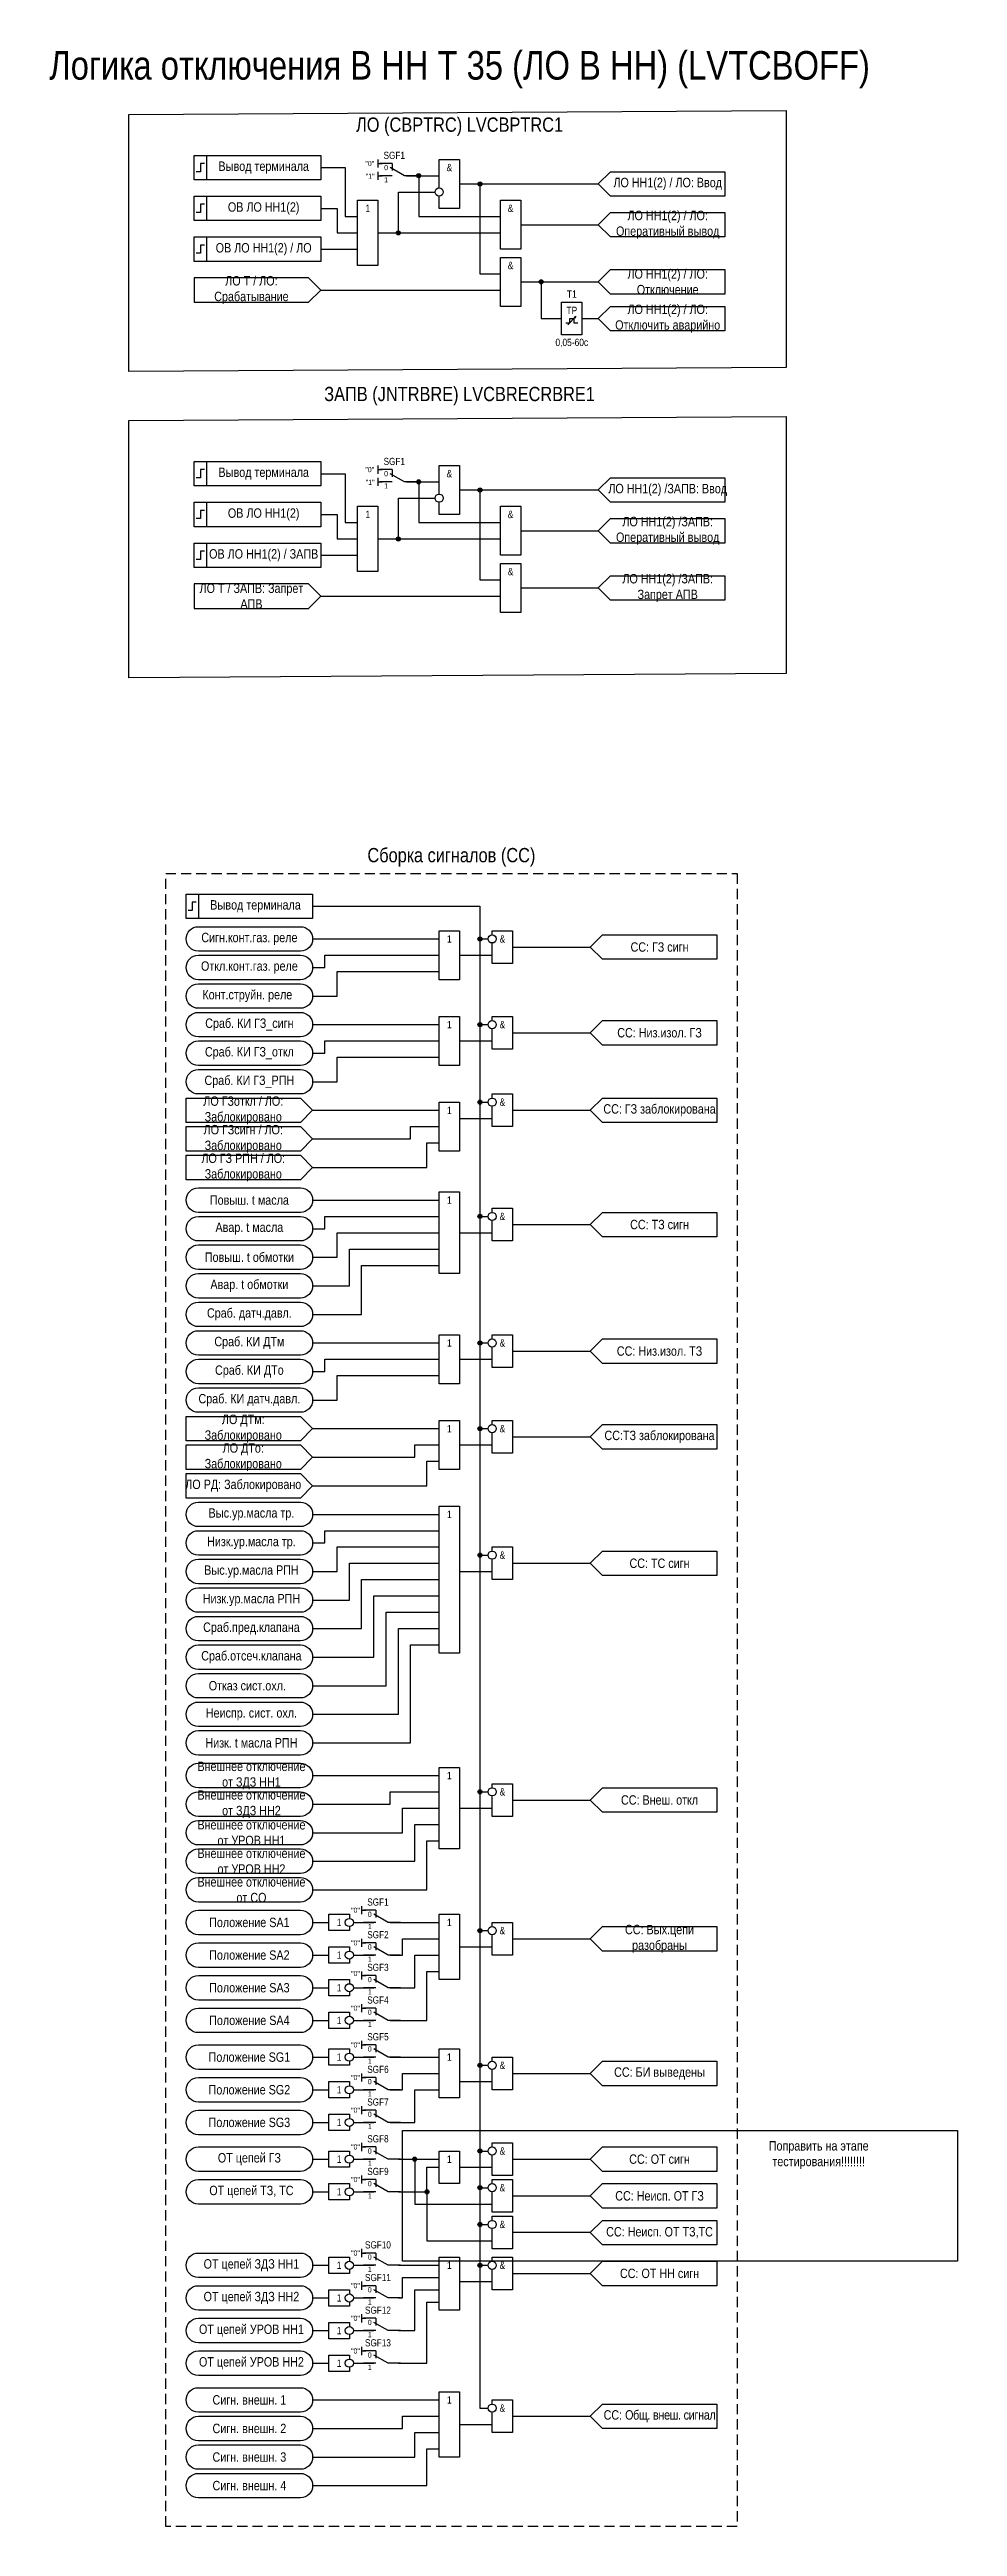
# Model space of a CAD drawing. Header units: millimetres. Extents: x -1143 to 1170, y -154 to 695.
# Drawn here: x 435 to 657, y -154 to 453 of the extents above; entities that cross this region are included whole.
import ezdxf
from ezdxf.enums import TextEntityAlignment as Align

# ---------------------------------------------------------------- set-up
doc = ezdxf.new("R2010")
doc.units = ezdxf.units.MM
doc.linetypes.add('штриховая2', pattern=[0.375, 0.25, -0.125])
doc.layers.add('TEXT', color=7, linetype='Continuous', lineweight=25)
doc.layers.add('Основная', color=7, linetype='Continuous')
doc.styles.add('2.5_Gost_RD', font='ARIALN.TTF', dxfattribs={"height": 2.5})
doc.styles.add('3.5_Gost_RD', font='ARIALN.TTF', dxfattribs={"height": 3.5})
doc.styles.add('Вывод', font='ARIALN.TTF', dxfattribs={"height": 2.5})
doc.styles.add('Компонент', font='ARIALN.TTF', dxfattribs={"height": 3.5})

msp = doc.modelspace()

# ---------------------------------------------------------------- texts
at = {"color": 3, "ltscale": 100, "insert": (535, 448), "char_height": 7, "width": 218.5721, "attachment_point": 5, "style": '3.5_Gost_RD'}
msp.add_mtext('Логика отключения В НН Т 35 (ЛО В НН) (LVTCBOFF)', dxfattribs=at)
at = {"ltscale": 100, "attachment_point": 5}
for s, insert, char_height, width, style in [('ЛО (CBPTRC) {\\C6;LVCBPTRC1}', (535, 434), 3.5, 140, '3.5_Gost_RD'), ('Вывод терминала', (487, 424), 2.3, 28, '2.5_Gost_RD'), ('&', (532.5, 424), 1.8, 5, '2.5_Gost_RD'), ('1', (512.5, 414), 1.8, 5, '2.5_Gost_RD'), ('&', (547.5, 414), 1.8, 5, '2.5_Gost_RD'), ('&', (547.5, 400), 1.8, 5, '2.5_Gost_RD'), ('TP', (562.5, 389), 1.8, 5, '2.5_Gost_RD'), ('T1', (562.5, 393), 1.8, 5, '2.5_Gost_RD'), ('0,05-60с', (562.5, 381), 1.8, 5, '2.5_Gost_RD'), ('ЗАПВ (JNTRBRE) {\\C6;LVCBRECRBRE1}', (535, 368), 3.5, 140, '3.5_Gost_RD'), ('Вывод терминала', (487, 349), 2.3, 28, '2.5_Gost_RD'), ('&', (532.5, 349), 1.8, 5, '2.5_Gost_RD'), ('1', (512.5, 339), 1.8, 5, '2.5_Gost_RD'), ('&', (547.5, 339), 1.8, 5, '2.5_Gost_RD'), ('&', (547.5, 325), 1.8, 5, '2.5_Gost_RD'), ('\\A1;Сигн.конт.газ. реле', (483.5, 235), 2.3, 31, '2.5_Gost_RD'), ('1', (532.5, 235), 1.8, 5, '2.5_Gost_RD'), ('&', (545.5, 235), 1.8, 5, '2.5_Gost_RD'), ('СС: ГЗ сигн', (584, 233), 2.3, 28, '2.5_Gost_RD'), ('\\A1;Откл.конт.газ. реле', (483.5, 228), 2.3, 31, '2.5_Gost_RD'), ('\\A1;Конт.струйн. реле', (483, 221), 2.3, 31, '2.5_Gost_RD'), ('\\A1;Сраб. КИ ГЗ_сигн', (483.5, 214), 2.3, 31, '2.5_Gost_RD'), ('1', (532.5, 214), 1.8, 5, '2.5_Gost_RD'), ('&', (545.5, 214), 1.8, 5, '2.5_Gost_RD'), ('СС: Низ.изол. ГЗ', (584, 212), 2.3, 28, '2.5_Gost_RD'), ('\\A1;Сраб. КИ ГЗ_откл', (483.5, 207), 2.3, 31, '2.5_Gost_RD'), ('\\A1;Сраб. КИ ГЗ_РПН', (483.5, 200), 2.3, 31, '2.5_Gost_RD'), ('&', (545.5, 195), 1.8, 5, '2.5_Gost_RD'), ('СС: ГЗ заблокирована', (584, 193), 2.3, 28, '2.5_Gost_RD'), ('1', (532.5, 193), 1.8, 5, '2.5_Gost_RD'), ('\\A1;Повыш. t масла ', (483.5, 171), 2.3, 31, '2.5_Gost_RD'), ('1', (532.5, 171), 1.8, 5, '2.5_Gost_RD'), ('\\A1;Авар. t масла ', (483.5, 164), 2.3, 31, '2.5_Gost_RD'), ('&', (545.5, 167), 1.8, 5, '2.5_Gost_RD'), ('СС: ТЗ сигн', (584, 165), 2.3, 28, '2.5_Gost_RD'), ('\\A1;Повыш. t обмотки', (483.5, 157), 2.3, 31, '2.5_Gost_RD'), ('\\A1;Авар. t обмотки', (483.5, 150), 2.3, 31, '2.5_Gost_RD'), ('\\A1;Сраб. датч.давл.', (483.5, 143), 2.3, 31, '2.5_Gost_RD'), ('\\A1;Сраб. КИ ДТм', (483.5, 136), 2.3, 31, '2.5_Gost_RD'), ('1', (532.5, 136), 1.8, 5, '2.5_Gost_RD'), ('&', (545.5, 136), 1.8, 5, '2.5_Gost_RD'), ('СС: Низ.изол. ТЗ', (584, 134), 2.3, 28, '2.5_Gost_RD'), ('\\A1;Сраб. КИ ДТо', (483.5, 129), 2.3, 31, '2.5_Gost_RD'), ('\\A1;Сраб. КИ датч.давл.', (483.5, 122), 2.3, 31, '2.5_Gost_RD'), ('1', (532.5, 115), 1.8, 5, '2.5_Gost_RD'), ('&', (545.5, 115), 1.8, 5, '2.5_Gost_RD'), ('СС:ТЗ заблокирована', (584, 113), 2.3, 28, '2.5_Gost_RD'), ('\\A1;Выс.ур.масла тр.', (484, 94), 2.3, 31, '2.5_Gost_RD'), ('1', (532.5, 94), 1.8, 5, '2.5_Gost_RD'), ('\\A1;Низк.ур.масла тр.', (484, 87), 2.3, 29.7748, '2.5_Gost_RD'), ('\\A1;Выс.ур.масла РПН', (484, 80), 2.3, 31, '2.5_Gost_RD'), ('&', (545.5, 84), 1.8, 5, '2.5_Gost_RD'), ('СС: ТС сигн', (584, 82), 2.3, 28, '2.5_Gost_RD'), ('\\A1;Низк.ур.масла РПН', (484, 73), 2.3, 29.7748, '2.5_Gost_RD'), ('\\A1;Сраб.пред.клапана', (484, 66), 2.3, 31, '2.5_Gost_RD'), ('\\A1;Сраб.отсеч.клапана', (484, 59), 2.3, 31, '2.5_Gost_RD'), ('\\A1;Отказ сист.охл.', (483, 52), 2.3, 31, '2.5_Gost_RD'), ('\\A1;Неиспр. сист. охл.', (484, 45), 2.3, 29.7748, '2.5_Gost_RD'), ('\\A1;Низк. t масла РПН', (484, 38), 2.3, 29.7748, '2.5_Gost_RD'), ('Внешнее отключение от ЗДЗ НН1', (484, 30), 2.3, 28.9359, '2.5_Gost_RD'), ('1', (532.5, 30), 1.8, 5, '2.5_Gost_RD'), ('Внешнее отключение от ЗДЗ НН2', (484, 23), 2.3, 28.8211, '2.5_Gost_RD'), ('&', (545.5, 26), 1.8, 5, '2.5_Gost_RD'), ('СС: Внеш. откл', (584, 24), 2.3, 28, '2.5_Gost_RD'), ('Внешнее отключение от УРОВ НН1', (484, 16), 2.3, 28.6355, '2.5_Gost_RD'), ('Внешнее отключение от УРОВ НН2', (484, 9), 2.3, 27.8474, '2.5_Gost_RD'), ('Внешнее отключение от СО', (484, 2), 2.3, 28.3203, '2.5_Gost_RD'), ('Положение SA1', (483.5, -6), 2.3, 31, '2.5_Gost_RD'), ('1', (505.5, -6), 1.8, 5, '2.5_Gost_RD'), ('1', (532.5, -6), 1.8, 5, '2.5_Gost_RD'), ('&', (545.5, -8), 1.8, 5, '2.5_Gost_RD'), ('СС: Вых.цепи разобраны', (584, -10), 2.3, 28, '2.5_Gost_RD'), ('Положение SA2', (483.5, -14), 2.3, 31, '2.5_Gost_RD'), ('1', (505.5, -14), 1.8, 5, '2.5_Gost_RD'), ('Положение SA3', (483.5, -22), 2.3, 31, '2.5_Gost_RD'), ('1', (505.5, -22), 1.8, 5, '2.5_Gost_RD'), ('Положение SA4', (483.5, -30), 2.3, 31, '2.5_Gost_RD'), ('1', (505.5, -30), 1.8, 5, '2.5_Gost_RD'), ('Положение SG1', (483.5, -39), 2.3, 31, '2.5_Gost_RD'), ('1', (505.5, -39), 1.8, 5, '2.5_Gost_RD'), ('1', (532.5, -39), 1.8, 5, '2.5_Gost_RD'), ('&', (545.5, -41), 1.8, 5, '2.5_Gost_RD'), ('СС: БИ выведены', (584, -43), 2.3, 28, '2.5_Gost_RD'), ('\\pt23;Положение SG2', (483.5, -47), 2.3, 31, '2.5_Gost_RD'), ('1', (505.5, -47), 1.8, 5, '2.5_Gost_RD'), ('Положение SG3', (483.5, -55), 2.3, 31, '2.5_Gost_RD'), ('1', (505.5, -55), 1.8, 5, '2.5_Gost_RD'), ('ОТ цепей ГЗ', (483.5, -64), 2.3, 31, '2.5_Gost_RD'), ('1', (505.5, -64), 1.8, 5, '2.5_Gost_RD'), ('1', (532.5, -64), 1.8, 5, '2.5_Gost_RD'), ('&', (545.5, -62), 1.8, 5, '2.5_Gost_RD'), ('СС: ОТ сигн', (584, -64), 2.3, 28, '2.5_Gost_RD'), ('1', (505.5, -72), 1.8, 5, '2.5_Gost_RD'), ('ОТ цепей ЗДЗ НН1', (484, -90), 2.3, 31, '2.5_Gost_RD'), ('1', (505.5, -90), 1.8, 5, '2.5_Gost_RD'), ('1', (532.5, -90), 1.8, 5, '2.5_Gost_RD'), ('&', (545.5, -90), 1.8, 5, '2.5_Gost_RD'), ('СС: ОТ НН сигн', (584, -92), 2.3, 28, '2.5_Gost_RD'), ('ОТ цепей ЗДЗ НН2', (484, -98), 2.3, 31, '2.5_Gost_RD'), ('1', (505.5, -98), 1.8, 5, '2.5_Gost_RD'), ('ОТ цепей УРОВ НН1', (484, -106), 2.3, 31, '2.5_Gost_RD'), ('1', (505.5, -106), 1.8, 5, '2.5_Gost_RD'), ('ОТ цепей УРОВ НН2', (484, -114), 2.3, 31, '2.5_Gost_RD'), ('1', (505.5, -114), 1.8, 5, '2.5_Gost_RD'), ('Сигн. внешн. 1', (483.5, -123), 2.3, 31, '2.5_Gost_RD'), ('1', (532.5, -123), 1.8, 5, '2.5_Gost_RD'), ('&', (545.5, -125), 1.8, 5, '2.5_Gost_RD'), ('СС: {\\T0.95;Общ. внеш. сигнал}', (584, -127), 2.3, 28, '2.5_Gost_RD'), ('Сигн. внешн. 2', (483.5, -130), 2.3, 31, '2.5_Gost_RD'), ('Сигн. внешн. 3', (483.5, -137), 2.3, 31, '2.5_Gost_RD'), ('Сигн. внешн. 4', (483.5, -144), 2.3, 31, '2.5_Gost_RD')]:
    msp.add_mtext(s, dxfattribs=dict(at, insert=insert, char_height=char_height, width=width, style=style))
at = {"ltscale": 100, "char_height": 1.25, "attachment_point": 1, "style": '3.5_Gost_RD'}
for insert in [(512, 422.5), (512, 347.5)]:
    msp.add_mtext_dynamic_manual_height_columns('"1"', width=2, gutter_width=17.5, heights=[0], dxfattribs=dict(at, insert=insert))
at = {"color": 30, "ltscale": 100, "insert": (533, 255), "char_height": 3.5, "width": 140, "attachment_point": 5, "style": '3.5_Gost_RD'}
msp.add_mtext('Сборка сигналов (СС)', dxfattribs=at)
at = {"color": 2, "ltscale": 100, "insert": (623, -63), "char_height": 2.3, "width": 28, "attachment_point": 5, "style": '2.5_Gost_RD'}
msp.add_mtext('Поправить на этапе тестирования!!!!!!!!', dxfattribs=at)
at = {"color": 6, "ltscale": 100, "attachment_point": 5, "style": '2.5_Gost_RD'}
for s, insert, char_height, width in [('&', (545.5, -71), 1.8, 5), ('СС: Неисп. ОТ ГЗ', (584, -73), 2.3, 28), ('&', (545.5, -80), 1.8, 5), ('СС: Неисп. ОТ ТЗ,ТС', (584, -82), 2.3, 28)]:
    msp.add_mtext(s, dxfattribs=dict(at, insert=insert, char_height=char_height, width=width))
at = {"layer": 'TEXT', "ltscale": 100, "char_height": 2.3, "attachment_point": 5, "style": '2.5_Gost_RD'}
for s, insert, width in [('ЛО НН1(2) / ЛО: Ввод', (586, 420), 28), ('ЛО НН1(2) / ЛО: Оперативный вывод', (586, 410), 28), ('ЛО НН1(2) / ЛО: Отключение', (586, 396), 28), ('ЛО НН1(2) / ЛО: Отключить аварийно', (586, 387), 29.7284), ('ЛО НН1(2) /ЗАПВ: Ввод', (586, 345), 28), ('ЛО НН1(2) /ЗАПВ: Оперативный вывод', (586, 335), 28), ('ЛО Т / ЗАПВ: Запрет АПВ', (484, 319), 28), ('ЛО НН1(2) /ЗАПВ: Запрет АПВ', (586, 321), 28), ('Вывод терминала', (485, 243), 28), ('ЛО ГЗоткл / ЛО:\\PЗаблокировано', (482, 193), 28), ('ЛО ГЗсигн / ЛО:\\PЗаблокировано', (482, 186), 28), ('ЛО ГЗ РПН / ЛО: Заблокировано', (482, 179), 28), ('ОТ цепей ТЗ, ТС', (484, -72), 31)]:
    msp.add_mtext(s, dxfattribs=dict(at, insert=insert, width=width))
at = {"layer": 'TEXT', "color": 0, "ltscale": 100, "char_height": 2.3, "width": 28, "attachment_point": 5, "style": '2.5_Gost_RD'}
for s, insert in [('{\\C256;ОВ ЛО НН1(2)}', (487, 414)), ('{\\C256;ОВ ЛО НН1(2)}', (487, 339)), ('{\\C256;ЛО ДТм: Заблокировано}', (482, 115)), ('{\\C256;ЛО ДТо: Заблокировано}', (482, 108)), ('{\\C256;ЛО РД: Заблокировано}', (482, 101))]:
    msp.add_mtext(s, dxfattribs=dict(at, insert=insert))
at = {"layer": 'Основная', "color": 0, "ltscale": 100, "char_height": 2.3, "width": 28, "attachment_point": 5, "style": '2.5_Gost_RD'}
for s, insert in [('{\\C256;ОВ ЛО НН1(2) / ЛО}', (487, 404)), ('{\\C256;ЛО Т / ЛО: Срабатывание}', (484, 394)), ('{\\C256;ОВ ЛО НН1(2) / ЗАПВ}', (487, 329))]:
    msp.add_mtext(s, dxfattribs=dict(at, insert=insert))

# ---------------------------------------------------------------- blocks, each defined once
blk = doc.blocks.new('*U958')
at = {"layer": 'Основная', "color": 0}
blk.add_line((0, 0), (7, 4), dxfattribs=at)
at = {"layer": 'Основная', "ltscale": 0.35}
blk.add_line((6, 6), (6, 2.5), dxfattribs=at)
blk = doc.blocks.new('*U1019')
at = {"layer": 'Основная', "color": 0}
for p, q in [((-3, 6), (-9, 6)), ((-3, 0), (-9, 0)), ((9, 0), (3, 0))]:
    blk.add_line(p, q, dxfattribs=at)
at = {"layer": 'Основная', "ltscale": 0.25, "xscale": -1}
blk.add_blockref('*U958', (3, 0), dxfattribs=at)
at = {"layer": 'Основная'}
for tag, height, style, p in [('В1', 2.5, 'Вывод', (-13, 6)), ('В2', 2.5, 'Вывод', (-6, 4)), ('ОУ', 3.5, 'Компонент', (-2, 10)), ('В3', 2.5, 'Вывод', (-6, -2))]:
    blk.add_attdef(tag, text='', height=height, dxfattribs=dict(at, style=style)).set_placement(p, align=Align.MIDDLE_CENTER)
blk = doc.blocks.new('*U1036')
at = {"layer": 'Основная', "color": 0}
for p, q in [((-3, 6), (-9, 6)), ((-3, 0), (-9, 0)), ((9, 0), (3, 0))]:
    blk.add_line(p, q, dxfattribs=at)
at = {"layer": 'Основная', "ltscale": 0.25, "xscale": -1}
blk.add_blockref('*U958', (3, 0), dxfattribs=at)
at = {"layer": 'Основная'}
for tag, height, style, p in [('В1', 2.5, 'Вывод', (-13, 7)), ('В2', 2.5, 'Вывод', (-6, 4)), ('ОУ', 3.5, 'Компонент', (-2, 10)), ('В3', 2.5, 'Вывод', (-6, -2))]:
    blk.add_attdef(tag, text='', height=height, dxfattribs=dict(at, style=style)).set_placement(p, align=Align.MIDDLE_CENTER)
blk = doc.blocks.new('Точка')
at = {"ltscale": 100}
h = blk.add_hatch(color=256, dxfattribs=at)
h.dxf.hatch_style = 1
edge = h.paths.add_edge_path()
edge.add_arc((0, 0), 0.5, 0, 360)
blk.add_circle((0, 0), 0.5, dxfattribs=at)
blk = doc.blocks.new('*U985')
at = {"layer": 'Основная', "color": 0}
for p, q in [((-3, 6), (-9, 6)), ((-3, 0), (-9, 0)), ((9, 0), (3, 0))]:
    blk.add_line(p, q, dxfattribs=at)
at = {"layer": 'Основная', "ltscale": 0.25, "xscale": -1}
blk.add_blockref('*U958', (3, 0), dxfattribs=at)
at = {"layer": 'Основная'}
for tag, height, style, p in [('В1', 2.5, 'Вывод', (-14, 6)), ('В2', 2.5, 'Вывод', (-6, 4)), ('ОУ', 3.5, 'Компонент', (-2, 10)), ('В3', 2.5, 'Вывод', (-6, -2))]:
    blk.add_attdef(tag, text='', height=height, dxfattribs=dict(at, style=style)).set_placement(p, align=Align.MIDDLE_CENTER)

# ---------------------------------------------------------------- linework, layer by layer
at = {"ltscale": 100}
for p, q in [((515, 426), (515, 424)), ((515, 425), (516, 425)), ((515, 423), (515, 421)), ((515, 422), (516, 422)), ((572, 399), (569, 396)), ((569, 396), (572, 393)), ((561.5, 385.5), (563.5, 387.5)), ((563.5, 387.5), (562.99, 387.25)), ((563.5, 387.5), (563.26, 387.02)), ((515, 351), (515, 349)), ((515, 350), (516, 350)), ((515, 348), (515, 346)), ((515, 347), (516, 347)), ((572, 324), (569, 321)), ((569, 321), (572, 318)), ((540, 241), (540, -41)), ((540, 235), (542, 235)), ((540, 214), (542, 214)), ((540, 195), (542, 195)), ((540, 167), (542, 167)), ((540, 136), (542, 136)), ((540, 115), (542, 115)), ((540, 84), (542, 84)), ((540, 26), (542, 26)), ((511, -2), (511, -4)), ((511, -3), (512, -3)), ((511, -10), (511, -12)), ((511, -11), (512, -11)), ((540, -8), (542, -8)), ((511, -18), (511, -20)), ((511, -19), (512, -19)), ((511, -26), (511, -28)), ((511, -27), (512, -27)), ((511, -35), (511, -37)), ((511, -36), (512, -36)), ((540, -41), (542, -41)), ((511, -43), (511, -45)), ((511, -44), (512, -44)), ((511, -51), (511, -53)), ((511, -52), (512, -52)), ((511, -60), (511, -62)), ((511, -61), (512, -61)), ((540, -62), (542, -62)), ((499, -72), (503, -72)), ((511, -68), (511, -70)), ((511, -69), (512, -69)), ((540, -71), (542, -71)), ((540, -80), (542, -80)), ((499, -90), (503, -90)), ((511, -86), (511, -88)), ((511, -87), (512, -87)), ((540, -90), (542, -90)), ((511, -94), (511, -96)), ((511, -95), (512, -95)), ((499, -98), (503, -98)), ((511, -102), (511, -104)), ((511, -103), (512, -103)), ((499, -106), (503, -106)), ((499, -114), (503, -114)), ((511, -110), (511, -112)), ((511, -111), (512, -111))]:
    msp.add_line(p, q, dxfattribs=at)
at = {"color": 6, "ltscale": 100}
msp.add_line((548, -73), (567, -73), dxfattribs=at)
at = {"color": 3, "ltscale": 100}
for points in [[(454, 437), (615, 438), (615, 375), (454, 374)], [(454, 362), (615, 363), (615, 300), (454, 299)]]:
    msp.add_lwpolyline(points, close=True, dxfattribs=at)
at = {"ltscale": 100}
for points in [[(470, 427), (473, 427), (473, 421), (470, 421)], [(470, 427), (501, 427), (501, 421), (470, 421)], [(470, 417), (473, 417), (473, 411), (470, 411)], [(470, 417), (501, 417), (501, 411), (470, 411)], [(510, 416), (515, 416), (515, 400), (510, 400)], [(545, 416), (550, 416), (550, 404), (545, 404)], [(470, 407), (473, 407), (473, 401), (470, 401)], [(470, 407), (501, 407), (501, 401), (470, 401)], [(545, 402), (550, 402), (550, 390), (545, 390)], [(560, 391), (565, 391), (565, 383), (560, 383)], [(470, 352), (473, 352), (473, 346), (470, 346)], [(470, 352), (501, 352), (501, 346), (470, 346)], [(470, 342), (473, 342), (473, 336), (470, 336)], [(470, 342), (501, 342), (501, 336), (470, 336)], [(510, 341), (515, 341), (515, 325), (510, 325)], [(545, 341), (550, 341), (550, 329), (545, 329)], [(470, 332), (473, 332), (473, 326), (470, 326)], [(470, 332), (501, 332), (501, 326), (470, 326)], [(545, 327), (550, 327), (550, 315), (545, 315)], [(468, 246), (471, 246), (471, 240), (468, 240)], [(468, 246), (499, 246), (499, 240), (468, 240)], [(530, 237), (535, 237), (535, 225), (530, 225)], [(530, 216), (535, 216), (535, 204), (530, 204)], [(530, 195), (535, 195), (535, 183), (530, 183)], [(530, 173), (535, 173), (535, 153), (530, 153)], [(530, 138), (535, 138), (535, 126), (530, 126)], [(530, 117), (535, 117), (535, 105), (530, 105)], [(530, 96), (535, 96), (535, 60), (530, 60)], [(530, 32), (535, 32), (535, 12), (530, 12)], [(530, -4), (535, -4), (535, -20), (530, -20)], [(530, -37), (535, -37), (535, -49), (530, -49)], [(530, -62), (535, -62), (535, -70), (530, -70)], [(530, -88), (535, -88), (535, -101), (530, -101)], [(530, -121), (535, -121), (535, -137), (530, -137)]]:
    msp.add_lwpolyline(points, close=True, dxfattribs=at)
at = {"lineweight": 30, "ltscale": 100}
for points in [[(472.5, 425), (471.5, 425), (471.5, 423), (470.5, 423)], [(472.5, 415), (471.5, 415), (471.5, 413), (470.5, 413)], [(472.5, 405), (471.5, 405), (471.5, 403), (470.5, 403)], [(472.5, 350), (471.5, 350), (471.5, 348), (470.5, 348)], [(472.5, 340), (471.5, 340), (471.5, 338), (470.5, 338)], [(472.5, 330), (471.5, 330), (471.5, 328), (470.5, 328)], [(470.5, 244), (469.5, 244), (469.5, 242), (468.5, 242)]]:
    msp.add_lwpolyline(points, dxfattribs=at)
at = {"ltscale": 100}
for points in [[(530, 419), (530, 426), (535, 426), (535, 414), (530, 414), (530, 417)], [(501, 424), (507, 424), (507, 412), (510, 412)], [(522, 422), (530, 422)], [(522, 422), (525, 422), (525, 412), (545, 412)], [(535, 420), (569, 420)], [(535, 420), (540, 420), (540, 398), (545, 398)], [(569, 420), (572, 423), (600, 423), (600, 417), (572, 417), (569, 420)], [(501, 414), (505, 414), (505, 408), (510, 408)], [(515, 408), (520, 408), (520, 418), (529, 418)], [(569, 410), (572, 413), (600, 413), (600, 407), (572, 407), (569, 410)], [(515, 408), (545, 408)], [(550, 410), (569, 410)], [(501, 404), (510, 404)], [(501, 394), (498, 397), (470, 397), (470, 391), (498, 391), (501, 394)], [(550, 396), (569, 396)], [(550, 396), (555, 396), (555, 387), (560, 387)], [(569, 396), (572, 399), (600, 399), (600, 393), (572, 393), (569, 396)], [(501, 394), (545, 394)], [(569, 387), (572, 390), (600, 390), (600, 384), (572, 384), (569, 387)], [(561, 386), (562, 386), (562, 387), (563, 387), (563, 386), (564, 386)], [(565, 387), (569, 387)], [(501, 349), (507, 349), (507, 337), (510, 337)], [(522, 347), (530, 347)], [(522, 347), (525, 347), (525, 337), (545, 337)], [(530, 344), (530, 351), (535, 351), (535, 339), (530, 339), (530, 342)], [(569, 345), (572, 348), (600, 348), (600, 342), (572, 342), (569, 345)], [(515, 333), (520, 333), (520, 343), (529, 343)], [(535, 345), (569, 345)], [(535, 345), (540, 345), (540, 323), (545, 323)], [(501, 339), (505, 339), (505, 333), (510, 333)], [(550, 335), (569, 335)], [(569, 335), (572, 338), (600, 338), (600, 332), (572, 332), (569, 335)], [(501, 329), (510, 329)], [(515, 333), (545, 333)], [(501, 319), (498, 322), (470, 322), (470, 316), (498, 316), (501, 319)], [(569, 321), (572, 324), (600, 324), (600, 318), (572, 318), (569, 321)], [(501, 319), (545, 319)], [(550, 321), (569, 321)], [(499, 243), (540, 243), (540, 235), (542, 235)], [(499, 243), (540, 243), (540, 235), (542, 235)], [(543, 236), (543, 237), (548, 237), (548, 229), (543, 229), (543, 234)], [(499, 235), (530, 235)], [(499, 228), (502, 228), (502, 231), (530, 231)], [(535, 231), (543, 231)], [(548, 233), (567, 233)], [(567, 233), (570, 236), (598, 236), (598, 230), (570, 230), (567, 233)], [(499, 221), (505, 221), (505, 227), (530, 227)], [(499, 214), (530, 214)], [(543, 215), (543, 216), (548, 216), (548, 208), (543, 208), (543, 213)], [(567, 212), (570, 215), (598, 215), (598, 209), (570, 209), (567, 212)], [(499, 207), (502, 207), (502, 210), (530, 210)], [(535, 210), (543, 210)], [(548, 212), (567, 212)], [(499, 200), (505, 200), (505, 206), (530, 206)], [(468, 196), (496, 196), (499, 193), (496, 190), (468, 190), (468, 196)], [(543, 196), (543, 197), (548, 197), (548, 189), (543, 189), (543, 194)], [(567, 193), (570, 196), (598, 196), (598, 190), (570, 190), (567, 193)], [(468, 189), (496, 189), (499, 186), (496, 183), (468, 183), (468, 189)], [(499, 193), (530, 193)], [(499, 186), (523, 186), (523, 189), (530, 189)], [(535, 191), (543, 191)], [(548, 193), (567, 193)], [(499, 179), (527, 179), (527, 185), (530, 185)], [(468, 182), (496, 182), (499, 179), (496, 176), (468, 176), (468, 182)], [(499, 171), (530, 171)], [(499, 164), (502, 164), (502, 167), (530, 167)], [(543, 168), (543, 169), (548, 169), (548, 161), (543, 161), (543, 166)], [(548, 165), (567, 165)], [(567, 165), (570, 168), (598, 168), (598, 162), (570, 162), (567, 165)], [(499, 157), (505, 157), (505, 163), (530, 163)], [(499, 150), (508, 150), (508, 159), (530, 159)], [(535, 163), (543, 163)], [(499, 143), (511, 143), (511, 155), (530, 155)], [(499, 136), (530, 136)], [(543, 137), (543, 138), (548, 138), (548, 130), (543, 130), (543, 135)], [(548, 134), (567, 134)], [(567, 134), (570, 137), (598, 137), (598, 131), (570, 131), (567, 134)], [(499, 129), (502, 129), (502, 132), (530, 132)], [(499, 122), (505, 122), (505, 128), (530, 128)], [(535, 132), (543, 132)], [(468, 118), (496, 118), (499, 115), (496, 112), (468, 112), (468, 118)], [(543, 116), (543, 117), (548, 117), (548, 109), (543, 109), (543, 114)], [(567, 113), (570, 116), (598, 116), (598, 110), (570, 110), (567, 113)], [(468, 111), (496, 111), (499, 108), (496, 105), (468, 105), (468, 111)], [(499, 115), (530, 115)], [(499, 108), (524, 108), (524, 111), (530, 111)], [(535, 111), (543, 111)], [(548, 113), (567, 113)], [(468, 104), (496, 104), (499, 101), (496, 98), (468, 98), (468, 104)], [(499, 101), (527, 101), (527, 107), (530, 107)], [(499, 94), (530, 94)], [(499, 87), (502, 87), (502, 90), (530, 90)], [(499, 80), (505, 80), (505, 86), (530, 86)], [(543, 85), (543, 86), (548, 86), (548, 78), (543, 78), (543, 83)], [(567, 82), (570, 85), (598, 85), (598, 79), (570, 79), (567, 82)], [(499, 73), (508, 73), (508, 82), (530, 82)], [(535, 80), (543, 80)], [(548, 82), (567, 82)], [(499, 66), (511, 66), (511, 78), (530, 78)], [(499, 59), (514, 59), (514, 74), (530, 74)], [(499, 52), (517, 52), (517, 70), (530, 70)], [(499, 45), (520, 45), (520, 66), (530, 66)], [(499, 38), (523, 38), (523, 62), (530, 62)], [(499, 30), (530, 30)], [(499, 23), (518, 23), (518, 26), (530, 26)], [(543, 27), (543, 28), (548, 28), (548, 20), (543, 20), (543, 25)], [(567, 24), (570, 27), (598, 27), (598, 21), (570, 21), (567, 24)], [(499, 16), (521, 16), (521, 22), (530, 22)], [(535, 22), (543, 22)], [(548, 24), (567, 24)], [(499, 9), (524, 9), (524, 18), (530, 18)], [(499, 2), (527, 2), (527, 14), (530, 14)], [(499, -6), (503, -6)], [(508, -7), (508, -8), (503, -8), (503, -4), (508, -4), (508, -5)], [(509, -6), (514, -6)], [(518, -6), (530, -6)], [(543, -7), (543, -6), (548, -6), (548, -14), (543, -14), (543, -9)], [(508, -15), (508, -16), (503, -16), (503, -12), (508, -12), (508, -13)], [(518, -14), (521, -14), (521, -10), (530, -10)], [(535, -12), (543, -12)], [(548, -10), (567, -10)], [(567, -10), (570, -7), (598, -7), (598, -13), (570, -13), (567, -10)], [(499, -14), (503, -14)], [(509, -14), (514, -14)], [(518, -22), (524, -22), (524, -14), (530, -14)], [(518, -30), (527, -30), (527, -18), (530, -18)], [(499, -22), (503, -22)], [(508, -23), (508, -24), (503, -24), (503, -20), (508, -20), (508, -21)], [(509, -22), (514, -22)], [(499, -30), (503, -30)], [(508, -31), (508, -32), (503, -32), (503, -28), (508, -28), (508, -29)], [(509, -30), (514, -30)], [(499, -39), (503, -39)], [(508, -40), (508, -41), (503, -41), (503, -37), (508, -37), (508, -38)], [(509, -39), (514, -39)], [(518, -39), (530, -39)], [(540, -41), (540, -125), (542, -125)], [(543, -40), (543, -39), (548, -39), (548, -47), (543, -47), (543, -42)], [(567, -43), (570, -40), (598, -40), (598, -46), (570, -46), (567, -43)], [(499, -47), (503, -47)], [(508, -48), (508, -49), (503, -49), (503, -45), (508, -45), (508, -46)], [(509, -47), (514, -47)], [(518, -47), (521, -47), (521, -43), (530, -43)], [(518, -55), (524, -55), (524, -47), (530, -47)], [(535, -45), (543, -45)], [(548, -43), (567, -43)], [(508, -56), (508, -57), (503, -57), (503, -53), (508, -53), (508, -54)], [(499, -55), (503, -55)], [(509, -55), (514, -55)], [(543, -61), (543, -60), (548, -60), (548, -68), (543, -68), (543, -63)], [(499, -64), (503, -64)], [(508, -65), (508, -66), (503, -66), (503, -62), (508, -62), (508, -63)], [(509, -64), (514, -64)], [(520, -64), (530, -64)], [(520, -72), (527, -72), (527, -66), (530, -66)], [(524, -64), (524, -75), (542, -75), (543, -75)], [(535, -66), (543, -66)], [(548, -64), (567, -64)], [(567, -64), (570, -61), (598, -61), (598, -67), (570, -67), (567, -64)], [(508, -73), (508, -74), (503, -74), (503, -70), (508, -70), (508, -71)], [(509, -72), (514, -72)], [(527, -72), (527, -84), (543, -84)], [(508, -91), (508, -92), (503, -92), (503, -88), (508, -88), (508, -89)], [(509, -90), (514, -90)], [(520, -90), (530, -90)], [(543, -89), (543, -88), (548, -88), (548, -96), (543, -96), (543, -91)], [(567, -92), (570, -89), (598, -89), (598, -95), (570, -95), (567, -92)], [(508, -99), (508, -100), (503, -100), (503, -96), (508, -96), (508, -97)], [(520, -98), (521, -98), (521, -93), (530, -93)], [(520, -106), (524, -106), (524, -96), (530, -96)], [(535, -94), (543, -94)], [(548, -92), (567, -92)], [(509, -98), (514, -98)], [(520, -114), (527, -114), (527, -99), (530, -99)], [(508, -107), (508, -108), (503, -108), (503, -104), (508, -104), (508, -105)], [(509, -106), (514, -106)], [(508, -115), (508, -116), (503, -116), (503, -112), (508, -112), (508, -113)], [(509, -114), (514, -114)], [(499, -123), (530, -123)], [(499, -130), (521, -130), (521, -127), (530, -127)], [(543, -124), (543, -123), (548, -123), (548, -131), (543, -131), (543, -126)], [(548, -127), (567, -127)], [(567, -127), (570, -124), (598, -124), (598, -130), (570, -130), (567, -127)], [(499, -137), (524, -137), (524, -131), (530, -131)], [(535, -129), (543, -129)], [(499, -144), (527, -144), (527, -135), (530, -135)]]:
    msp.add_lwpolyline(points, dxfattribs=at)
at = {"linetype": 'штриховая2', "ltscale": 10}
msp.add_lwpolyline([(463, 251), (603, 251), (603, -154), (463, -154)], close=True, dxfattribs=at)
at = {"ltscale": 100}
for points in [[(471, 232, -1), (471, 238), (496, 238, -1), (496, 232)], [(471, 225, -1), (471, 231), (496, 231, -1), (496, 225)], [(471, 218, -1), (471, 224), (496, 224, -1), (496, 218)], [(471, 211, -1), (471, 217), (496, 217, -1), (496, 211)], [(471, 204, -1), (471, 210), (496, 210, -1), (496, 204)], [(471, 197, -1), (471, 203), (496, 203, -1), (496, 197)], [(471, 168, -1), (471, 174), (496, 174, -1), (496, 168)], [(471, 161, -1), (471, 167), (496, 167, -1), (496, 161)], [(471, 154, -1), (471, 160), (496, 160, -1), (496, 154)], [(471, 147, -1), (471, 153), (496, 153, -1), (496, 147)], [(471, 140, -1), (471, 146), (496, 146, -1), (496, 140)], [(471, 133, -1), (471, 139), (496, 139, -1), (496, 133)], [(471, 126, -1), (471, 132), (496, 132, -1), (496, 126)], [(471, 119, -1), (471, 125), (496, 125, -1), (496, 119)], [(471, 91, -1), (471, 97), (496, 97, -1), (496, 91)], [(471, 84, -1), (471, 90), (496, 90, -1), (496, 84)], [(471, 77, -1), (471, 83), (496, 83, -1), (496, 77)], [(471, 70, -1), (471, 76), (496, 76, -1), (496, 70)], [(471, 63, -1), (471, 69), (496, 69, -1), (496, 63)], [(471, 56, -1), (471, 62), (496, 62, -1), (496, 56)], [(471, 49, -1), (471, 55), (496, 55, -1), (496, 49)], [(471, 42, -1), (471, 48), (496, 48, -1), (496, 42)], [(471, 35, -1), (471, 41), (496, 41, -1), (496, 35)], [(471, 27, -1), (471, 33), (496, 33, -1), (496, 27)], [(471, 20, -1), (471, 26), (496, 26, -1), (496, 20)], [(471, 13, -1), (471, 19), (496, 19, -1), (496, 13)], [(471, 6, -1), (471, 12), (496, 12, -1), (496, 6)], [(471, -1, -1), (471, 5), (496, 5, -1), (496, -1)], [(471, -9, -1), (471, -3), (496, -3, -1), (496, -9)], [(471, -17, -1), (471, -11), (496, -11, -1), (496, -17)], [(471, -25, -1), (471, -19), (496, -19, -1), (496, -25)], [(471, -33, -1), (471, -27), (496, -27, -1), (496, -33)], [(471, -42, -1), (471, -36), (496, -36, -1), (496, -42)], [(471, -50, -1), (471, -44), (496, -44, -1), (496, -50)], [(471, -58, -1), (471, -52), (496, -52, -1), (496, -58)], [(471, -67, -1), (471, -61), (496, -61, -1), (496, -67)], [(471, -75, -1), (471, -69), (496, -69, -1), (496, -75)], [(471, -93, -1), (471, -87), (496, -87, -1), (496, -93)], [(471, -101, -1), (471, -95), (496, -95, -1), (496, -101)], [(471, -109, -1), (471, -103), (496, -103, -1), (496, -109)], [(471, -117, -1), (471, -111), (496, -111, -1), (496, -117)], [(471, -126, -1), (471, -120), (496, -120, -1), (496, -126)], [(471, -133, -1), (471, -127), (496, -127, -1), (496, -133)], [(471, -140, -1), (471, -134), (496, -134, -1), (496, -140)], [(471, -147, -1), (471, -141), (496, -141, -1), (496, -147)]]:
    msp.add_lwpolyline(points, format="xyb", close=True, dxfattribs=at)
at = {"color": 2, "ltscale": 100}
msp.add_lwpolyline([(521, -57), (657, -57), (657, -89), (521, -89)], close=True, dxfattribs=at)
at = {"color": 6, "ltscale": 100}
for points in [[(543, -70), (543, -69), (548, -69), (548, -77), (543, -77), (543, -72)], [(567, -73), (570, -70), (598, -70), (598, -76), (570, -76), (567, -73)], [(543, -79), (543, -78), (548, -78), (548, -86), (543, -86), (543, -81)], [(567, -82), (548, -82)], [(567, -82), (570, -79), (598, -79), (598, -85), (570, -85), (567, -82)]]:
    msp.add_lwpolyline(points, dxfattribs=at)
for centre in [(530, 418), (530, 343)]:
    msp.add_circle(centre, 1)
at = {"ltscale": 100}
for centre in [(543, 235), (543, 214), (543, 195), (543, 167), (543, 136), (543, 115), (543, 84), (543, 26), (508, -6), (543, -8), (508, -14), (508, -22), (508, -30), (508, -39), (543, -41), (508, -47), (508, -55), (508, -64), (543, -62), (508, -72), (508, -90), (543, -90), (508, -98), (508, -106), (508, -114), (543, -125)]:
    msp.add_circle(centre, 1, dxfattribs=at)
at = {"color": 6, "ltscale": 100}
for centre in [(543, -71), (543, -80)]:
    msp.add_circle(centre, 1, dxfattribs=at)

# ---------------------------------------------------------------- block references
at = {"ltscale": 100}
for p in [(525, 422), (540, 420), (520, 408), (555, 396), (525, 347), (540, 345), (520, 333), (540, 235), (540, 214), (540, 195), (540, 167), (540, 136), (540, 115), (540, 84), (540, 26), (540, -8), (540, -41), (524, -64), (540, -62), (527, -72), (540, -71), (540, -80), (540, -90)]:
    msp.add_blockref('Точка', p, dxfattribs=at)
at = {"layer": 'Основная', "ltscale": 0.25, "xscale": 0.5, "yscale": 0.5, "zscale": 0.5}
for name, p, values in [('*U985', (520, 422), {'ОУ': 'SGF1', 'В1': '"0"', 'В2': '0', 'В3': '1'}), ('*U985', (520, 347), {'ОУ': 'SGF1', 'В1': '"0"', 'В2': '0', 'В3': '1'}), ('*U1019', (516, -6), {'ОУ': 'SGF1', 'В1': '"0"', 'В2': '0', 'В3': '1'}), ('*U1019', (516, -14), {'ОУ': 'SGF2', 'В1': '"0"', 'В2': '0', 'В3': '1'}), ('*U1036', (516, -22), {'ОУ': 'SGF3', 'В1': '"0"', 'В2': '0', 'В3': '1'}), ('*U1019', (516, -30), {'ОУ': 'SGF4', 'В1': '"0"', 'В2': '0', 'В3': '1'}), ('*U1019', (516, -39), {'ОУ': 'SGF5', 'В1': '"0"', 'В2': '0', 'В3': '1'}), ('*U1019', (516, -47), {'ОУ': 'SGF6', 'В1': '"0"', 'В2': '0', 'В3': '1'}), ('*U1019', (516, -55), {'ОУ': 'SGF7', 'В1': '"0"', 'В2': '0', 'В3': '1'}), ('*U1019', (516, -64), {'ОУ': 'SGF8', 'В1': '"0"', 'В2': '0', 'В3': '1'}), ('*U1019', (516, -72), {'ОУ': 'SGF9', 'В1': '"0"', 'В2': '0', 'В3': '1'}), ('*U1019', (516, -90), {'ОУ': 'SGF10', 'В1': '"0"', 'В2': '0', 'В3': '1'}), ('*U1019', (516, -98), {'ОУ': 'SGF11', 'В1': '"0"', 'В2': '0', 'В3': '1'}), ('*U1019', (516, -106), {'ОУ': 'SGF12', 'В1': '"0"', 'В2': '0', 'В3': '1'}), ('*U1019', (516, -114), {'ОУ': 'SGF13', 'В1': '"0"', 'В2': '0', 'В3': '1'})]:
    msp.add_blockref(name, p, dxfattribs=at).add_auto_attribs(values)

msp.set_redraw_order([(e.dxf.handle, doc.entitydb.next_handle()) for e in msp.query("TEXT MTEXT ATTDEF DIMENSION ARC_DIMENSION")])  # texts and dimensions are drawn at this point

doc.saveas('drawing.dxf')
